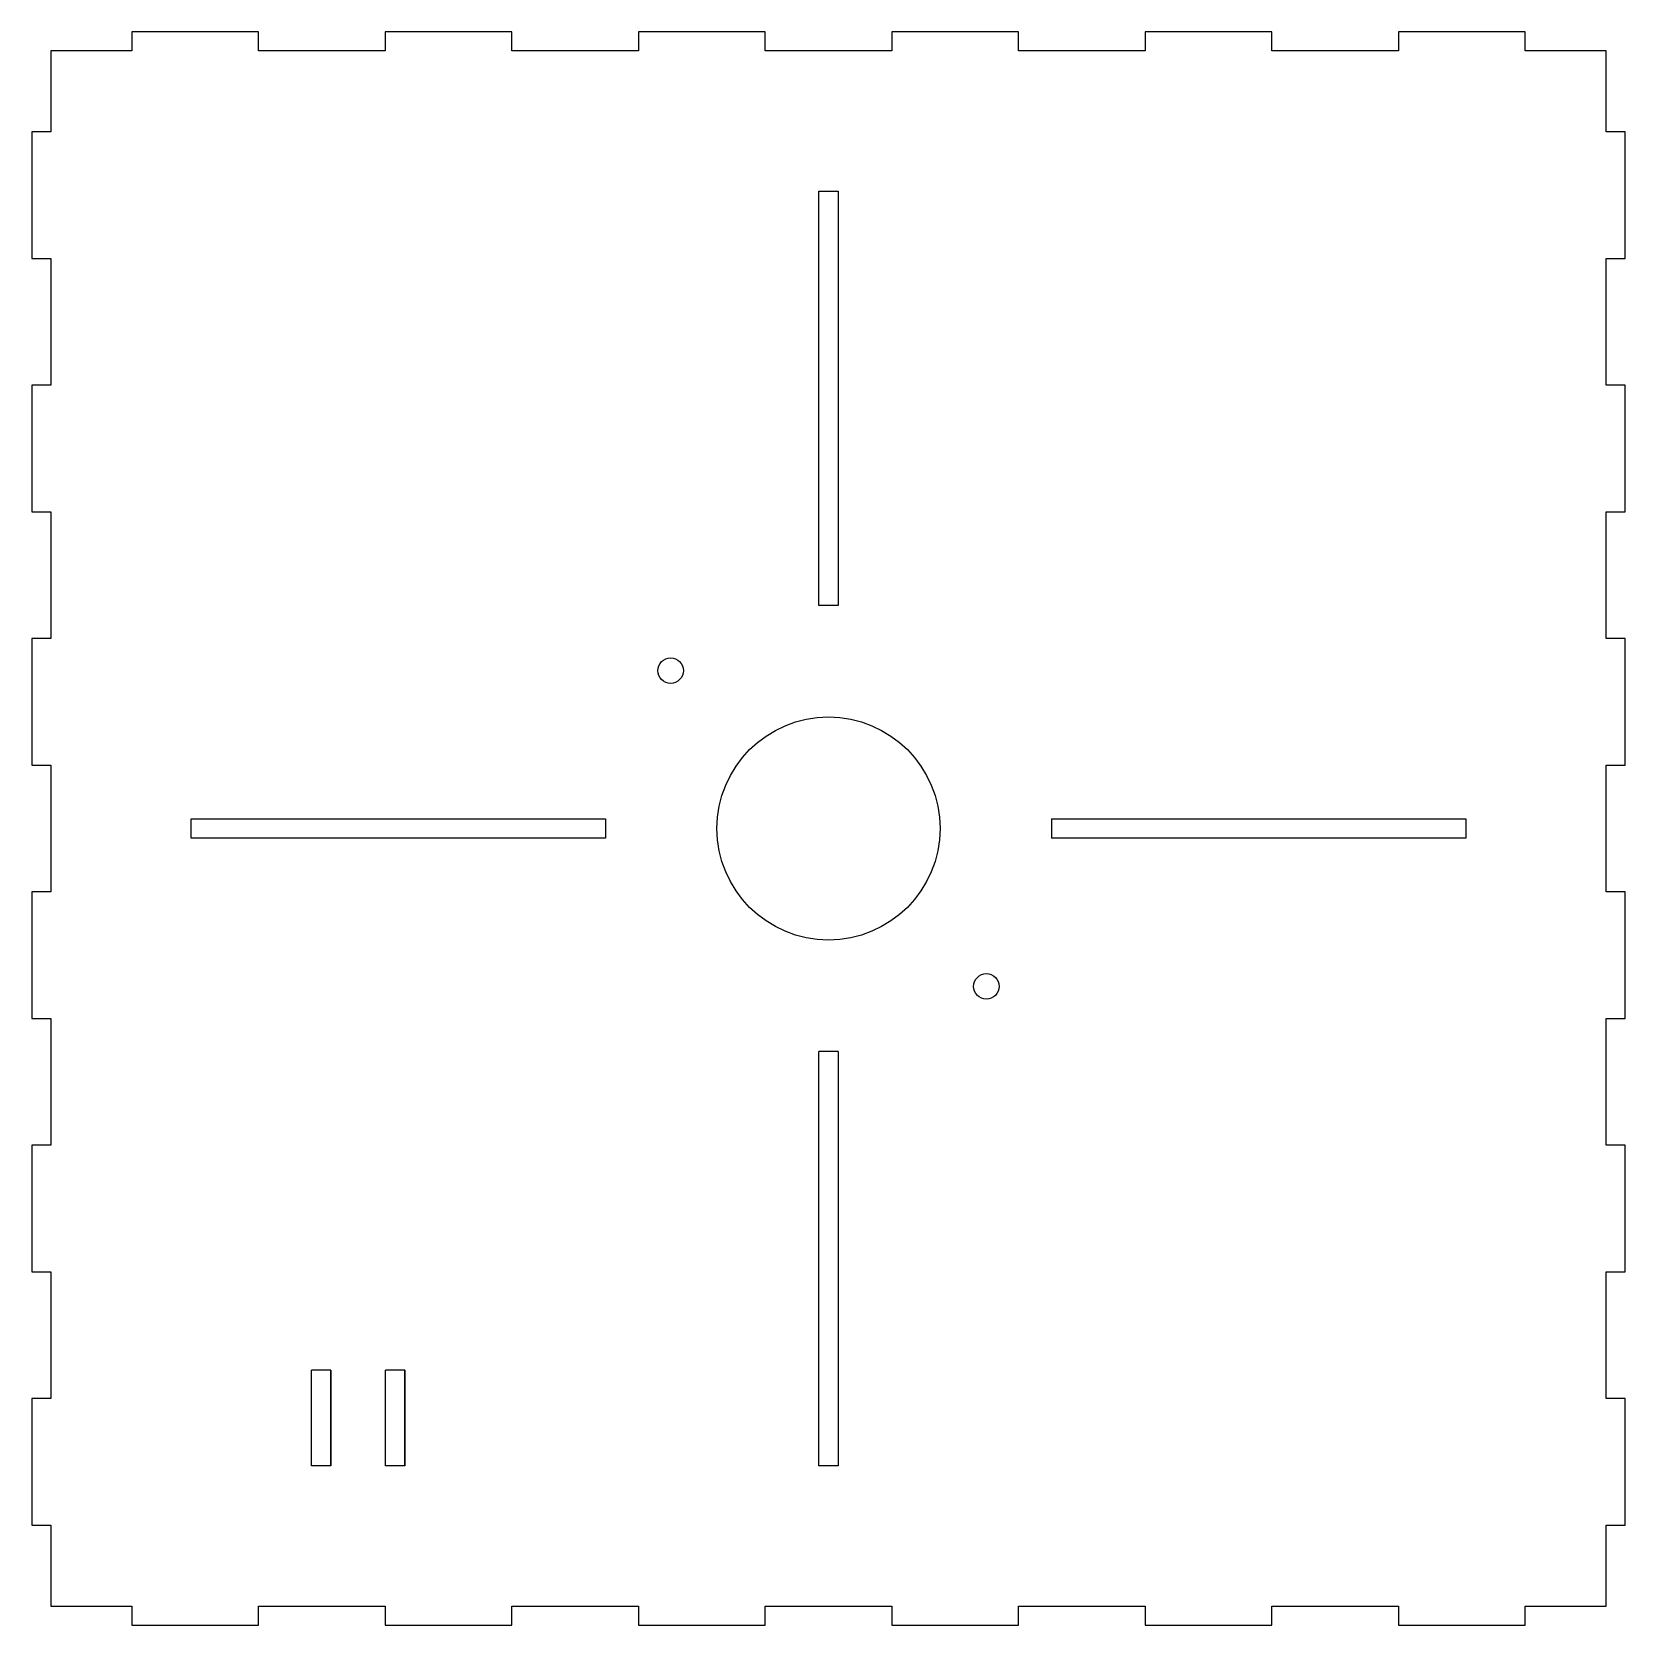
# Model space of a CAD drawing. Header units: millimetres. Extents: x -15 to 934, y 3 to 540.
# Drawn here: x 506 to 756, y 256 to 506 of the extents above; entities that cross this region are included whole.
import ezdxf

# ---------------------------------------------------------------- set-up
doc = ezdxf.new("R2010")
doc.units = ezdxf.units.MM
doc.header["$MEASUREMENT"] = 0
doc.layers.get('0').update_dxf_attribs({"linetype": 'CONTINUOUS'})
doc.layers.add('bottom_outsideCutPath', color=7, linetype='CONTINUOUS')

msp = doc.modelspace()

# ---------------------------------------------------------------- linework, layer by layer
at = {"linetype": 'Continuous'}
for p, q in [((629.5, 416), (629.5, 481)), ((629.5, 481), (632.5, 481)), ((632.5, 481), (632.5, 416)), ((632.5, 416), (629.5, 416)), ((531, 381), (531, 382.5)), ((531, 382.5), (596, 382.5)), ((596, 382.5), (596, 379.5)), ((666, 382.5), (731, 382.5)), ((666, 382.5), (666, 379.5)), ((731, 382.5), (731, 379.5)), ((531, 379.5), (531, 381)), ((596, 379.5), (531, 379.5)), ((731, 379.5), (666, 379.5)), ((629.5, 281), (629.5, 346)), ((632.5, 346), (629.5, 346)), ((632.5, 346), (632.5, 281)), ((549.90355, 281), (549.90355, 296)), ((552.90355, 296), (549.90355, 296)), ((552.90355, 296), (552.90355, 281)), ((552.90355, 281), (552.90355, 296)), ((561.5, 281), (561.5, 296)), ((564.5, 296), (561.5, 296)), ((564.5, 296), (564.5, 281)), ((564.5, 281), (564.5, 296)), ((551.40355, 281), (549.90355, 281)), ((552.90355, 281), (551.40355, 281)), ((563, 281), (561.5, 281)), ((564.5, 281), (563, 281)), ((631, 281), (629.5, 281)), ((632.5, 281), (631, 281))]:
    msp.add_line(p, q, dxfattribs=at)
for centre, radius in [((606.22854, 405.77146), 2), ((631, 381), 17.5), ((655.77146, 356.22854), 2)]:
    msp.add_circle(centre, radius, dxfattribs=at)
at = {"layer": 'bottom_outsideCutPath'}
for p, q in [((541.5625, 506), (521.6875, 506)), ((521.6875, 506), (521.6875, 503)), ((541.5625, 503), (541.5625, 506)), ((581.3125, 506), (561.4375, 506)), ((561.4375, 506), (561.4375, 503)), ((581.3125, 503), (581.3125, 506)), ((621.0625, 506), (601.1875, 506)), ((601.1875, 506), (601.1875, 503)), ((621.0625, 503), (621.0625, 506)), ((660.8125, 506), (640.9375, 506)), ((640.9375, 506), (640.9375, 503)), ((660.8125, 503), (660.8125, 506)), ((700.5625, 506), (680.6875, 506)), ((680.6875, 506), (680.6875, 503)), ((700.5625, 503), (700.5625, 506)), ((740.3125, 506), (720.4375, 506)), ((720.4375, 506), (720.4375, 503)), ((740.3125, 503), (740.3125, 506)), ((509, 503), (509, 490.3125)), ((521.6875, 503), (509, 503)), ((561.4375, 503), (541.5625, 503)), ((601.1875, 503), (581.3125, 503)), ((640.9375, 503), (621.0625, 503)), ((680.6875, 503), (660.8125, 503)), ((720.4375, 503), (700.5625, 503)), ((753, 503), (740.3125, 503)), ((753, 490.3125), (753, 503)), ((509, 490.3125), (506, 490.3125)), ((506, 490.3125), (506, 470.4375)), ((756, 490.3125), (753, 490.3125)), ((756, 470.4375), (756, 490.3125)), ((506, 470.4375), (509, 470.4375)), ((509, 470.4375), (509, 450.5625)), ((753, 450.5625), (753, 470.4375)), ((753, 470.4375), (756, 470.4375)), ((509, 450.5625), (506, 450.5625)), ((506, 450.5625), (506, 430.6875)), ((756, 450.5625), (753, 450.5625)), ((756, 430.6875), (756, 450.5625)), ((506, 430.6875), (509, 430.6875)), ((509, 430.6875), (509, 410.8125)), ((753, 410.8125), (753, 430.6875)), ((753, 430.6875), (756, 430.6875)), ((509, 410.8125), (506, 410.8125)), ((506, 410.8125), (506, 390.9375)), ((756, 410.8125), (753, 410.8125)), ((756, 390.9375), (756, 410.8125)), ((506, 390.9375), (509, 390.9375)), ((509, 390.9375), (509, 371.0625)), ((753, 371.0625), (753, 390.9375)), ((753, 390.9375), (756, 390.9375)), ((509, 371.0625), (506, 371.0625)), ((506, 371.0625), (506, 351.1875)), ((756, 371.0625), (753, 371.0625)), ((756, 351.1875), (756, 371.0625)), ((506, 351.1875), (509, 351.1875)), ((509, 351.1875), (509, 331.3125)), ((753, 331.3125), (753, 351.1875)), ((753, 351.1875), (756, 351.1875)), ((509, 331.3125), (506, 331.3125)), ((506, 331.3125), (506, 311.4375)), ((756, 331.3125), (753, 331.3125)), ((756, 311.4375), (756, 331.3125)), ((506, 311.4375), (509, 311.4375)), ((509, 311.4375), (509, 291.5625)), ((753, 291.5625), (753, 311.4375)), ((753, 311.4375), (756, 311.4375)), ((509, 291.5625), (506, 291.5625)), ((506, 291.5625), (506, 271.6875)), ((756, 291.5625), (753, 291.5625)), ((756, 271.6875), (756, 291.5625)), ((506, 271.6875), (509, 271.6875)), ((509, 271.6875), (509, 259)), ((753, 259), (753, 271.6875)), ((753, 271.6875), (756, 271.6875)), ((509, 259), (521.6875, 259)), ((521.6875, 259), (521.6875, 256)), ((541.5625, 256), (541.5625, 259)), ((541.5625, 259), (561.4375, 259)), ((561.4375, 259), (561.4375, 256)), ((581.3125, 256), (581.3125, 259)), ((581.3125, 259), (601.1875, 259)), ((601.1875, 259), (601.1875, 256)), ((621.0625, 256), (621.0625, 259)), ((621.0625, 259), (640.9375, 259)), ((640.9375, 259), (640.9375, 256)), ((660.8125, 256), (660.8125, 259)), ((660.8125, 259), (680.6875, 259)), ((680.6875, 259), (680.6875, 256)), ((700.5625, 256), (700.5625, 259)), ((700.5625, 259), (720.4375, 259)), ((720.4375, 259), (720.4375, 256)), ((740.3125, 256), (740.3125, 259)), ((740.3125, 259), (753, 259)), ((521.6875, 256), (541.5625, 256)), ((561.4375, 256), (581.3125, 256)), ((601.1875, 256), (621.0625, 256)), ((640.9375, 256), (660.8125, 256)), ((680.6875, 256), (700.5625, 256)), ((720.4375, 256), (740.3125, 256))]:
    msp.add_line(p, q, dxfattribs=at)

doc.saveas('drawing.dxf')
